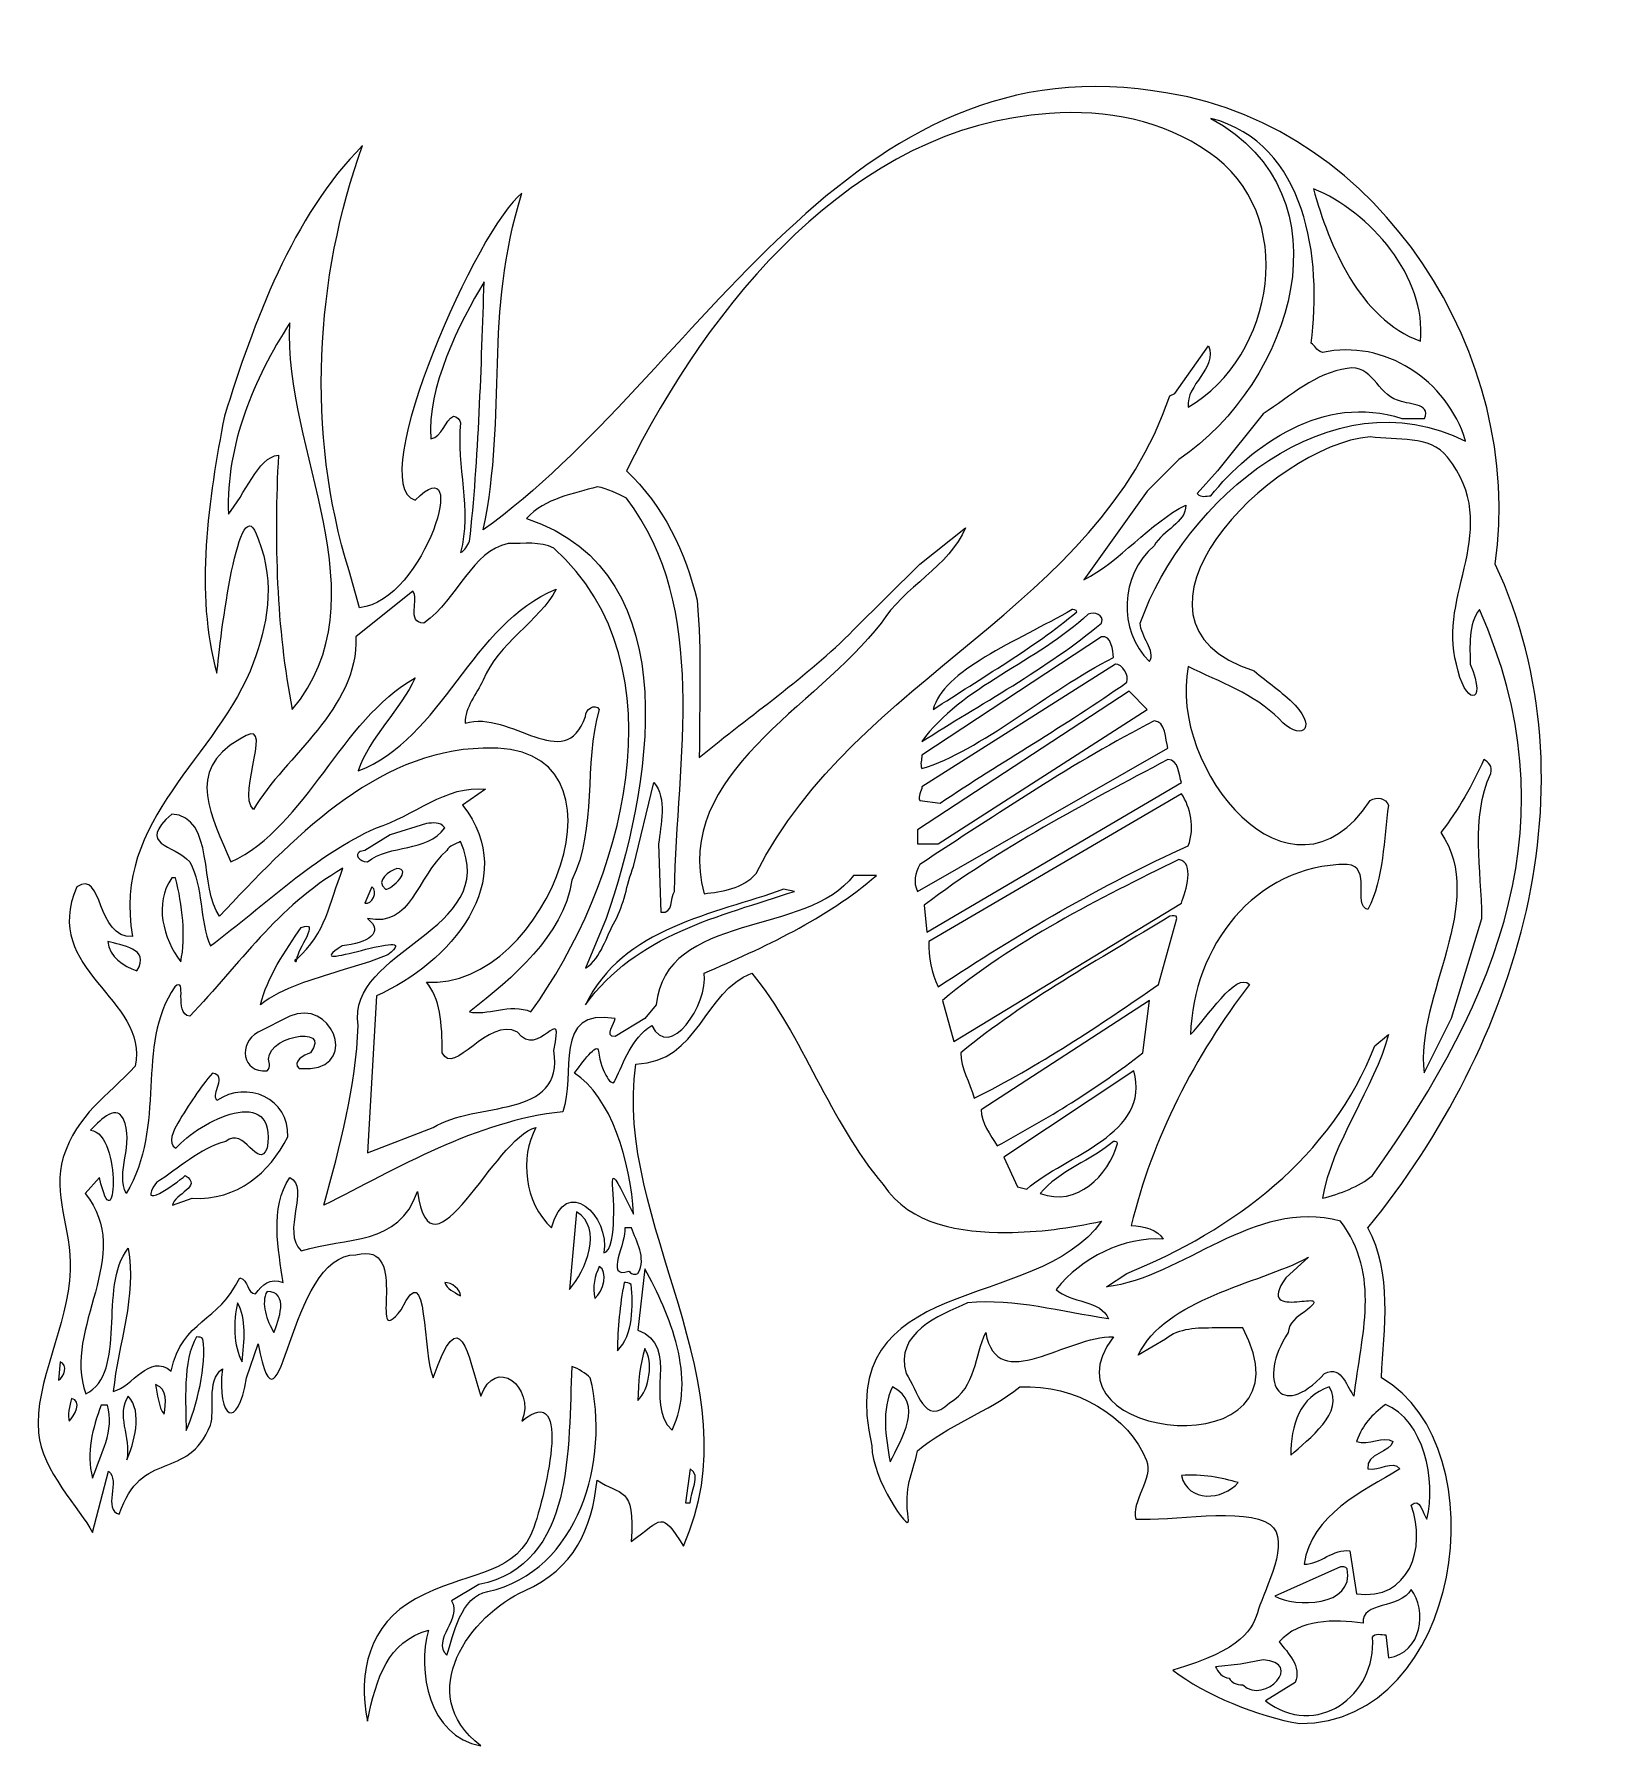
# Model space of a CAD drawing. Header units: centimetres. Extents: x -6.4 to 6.9, y -7 to 7.5.
import ezdxf

# ---------------------------------------------------------------- set-up
doc = ezdxf.new("R2010")
doc.units = ezdxf.units.CM
doc.header["$MEASUREMENT"] = 0
doc.layers.add('Ebene 1', color=7, linetype='Continuous')

msp = doc.modelspace()

# ---------------------------------------------------------------- linework, layer by layer
at = {"layer": 'Ebene 1'}
for points, knots in [([(3.20816, 6.97681), (5.01918, 6.68725), (6.23584, 4.73907), (5.98438, 2.98393), (5.98438, 2.98393), (6.85306, 1.09417), (6.17742, -1.0826), (4.90488, -2.64724), (4.90488, -2.64724), (5.1157, -3.03332), (5.0395, -3.4956), (5.01918, -3.91724), (5.01918, -3.91724), (6.0428, -4.51668), (5.69482, -6.85094), (4.32576, -6.85094), (4.32576, -6.85094), (3.97778, -6.79252), (3.52058, -6.60964), (3.25134, -6.39628), (3.25134, -6.39628), (3.8457, -6.22356), (3.92952, -6.0483), (3.97778, -5.88066), (3.97778, -5.88066), (4.02858, -5.70794), (4.25972, -5.299), (4.0743, -5.16184), (4.0743, -5.16184), (3.86602, -5.00944), (3.21832, -5.13644), (2.93638, -5.11612), (2.93638, -5.11612), (2.8932, -4.97896), (3.08624, -4.7656), (3.02782, -4.62082), (3.02782, -4.62082), (2.88304, -4.24744), (2.4233, -3.96804), (1.9534, -3.99598), (1.9534, -3.99598), (1.68416, -4.20934), (1.33618, -4.32364), (1.08472, -4.537), (1.08472, -4.537), (1.04154, -4.75798), (0.97042, -4.8164), (1.00852, -5.12882), (1.00852, -5.12882), (1.02122, -5.23804), (0.69864, -4.7783), (0.69864, -4.49636), (0.69864, -4.49636), (0.35066, -3.013), (2.08802, -3.37876), (2.64682, -2.58882), (2.64682, -2.58882), (2.37758, -2.64724), (2.10834, -2.68534), (1.8391, -2.68534), (1.8391, -2.68534), (1.45302, -2.68534), (1.0263, -2.62692), (0.79516, -2.27894), (0.79516, -2.27894), (0.33288, -1.73792), (0.12206, -1.02418), (-0.31989, -0.4857), (-0.31989, -0.4857), (-0.72375, -0.6381), (-0.76439, -1.23754), (-1.30287, -1.25786), (-1.30287, -1.25786), (-1.49591, -2.6066), (-0.28179, -3.97566), (-0.89901, -5.34472), (-0.89901, -5.34472), (-1.09205, -5.03738), (-1.07173, -5.11612), (-1.34351, -5.30662), (-1.34351, -5.30662), (-1.30287, -4.82402), (-1.43749, -4.92308), (-1.63053, -4.78592), (-1.63053, -4.78592), (-1.67625, -5.20502), (-1.82357, -5.53522), (-2.24775, -5.72572), (-2.24775, -5.72572), (-2.69733, -5.92384), (-3.20025, -6.59694), (-2.61605, -7.0389), (-2.61605, -7.0389), (-3.06055, -6.95762), (-3.15707, -6.40644), (-3.06055, -6.05846), (-3.06055, -6.05846), (-3.40853, -6.15752), (-3.49997, -6.45724), (-3.57871, -6.83062), (-3.57871, -6.83062), (-3.66253, -6.4166), (-3.56093, -6.00512), (-3.16977, -5.79176), (-3.16977, -5.79176), (-2.75829, -5.56824), (-2.36967, -5.6038), (-2.19187, -5.25074), (-2.19187, -5.25074), (-2.07503, -4.95864), (-1.82357, -3.91724), (-2.26807, -4.28554), (-2.26807, -4.28554), (-2.15123, -3.99598), (-2.49921, -3.72674), (-2.61605, -4.07472), (-2.61605, -4.07472), (-2.73035, -3.72674), (-2.78877, -3.24414), (-3.01991, -3.91724), (-3.01991, -3.91724), (-3.11643, -3.74452), (-3.05801, -2.84028), (-3.29169, -3.34066), (-3.29169, -3.34066), (-3.59903, -3.72674), (-3.19263, -2.74122), (-3.67523, -2.87584), (-3.67523, -2.87584), (-4.25435, -2.85806), (-4.31277, -4.6132), (-4.50581, -3.63022), (-4.50581, -3.63022), (-4.50581, -3.63022), (-4.60233, -3.91724), (-4.60233, -3.91724), (-4.60233, -3.91724), (-4.67853, -4.38206), (-4.85379, -4.26522), (-4.80807, -3.84104), (-4.80807, -3.84104), (-4.94777, -3.94264), (-4.86649, -4.2068), (-4.90967, -4.31856), (-4.90967, -4.31856), (-5.10017, -4.80116), (-5.49641, -4.5116), (-5.68183, -5.07548), (-5.68183, -5.07548), (-5.82661, -5.03738), (-5.66913, -4.78592), (-5.77327, -4.70972), (-5.77327, -4.70972), (-5.77327, -4.70972), (-5.90789, -5.23042), (-5.90789, -5.23042), (-5.90789, -5.23042), (-6.01711, -5.02722), (-6.33969, -4.70464), (-6.36763, -4.3846), (-6.36763, -4.3846), (-6.40319, -3.94772), (-6.11363, -3.48036), (-6.09839, -3.00538), (-6.09839, -3.00538), (-6.08823, -2.64724), (-6.25333, -2.35768), (-6.15681, -2.0478), (-6.15681, -2.0478), (-6.03997, -1.6795), (-5.78597, -1.53218), (-5.54721, -1.27564), (-5.54721, -1.27564), (-5.43037, -0.69652), (-6.35239, -0.46538), (-6.04251, 0.24581), (-6.04251, 0.24581), (-5.81645, 0.40075), (-5.87995, -0.19614), (-5.57007, -0.17582), (-5.57007, -0.17582), (-5.74787, 0.82747), (-4.84109, 1.34309), (-4.54391, 2.15081), (-4.54391, 2.15081), (-4.43723, 2.44291), (-4.34833, 2.80613), (-4.50581, 3.19729), (-4.50581, 3.19729), (-4.66075, 3.69767), (-4.83093, 2.34639), (-4.85379, 2.05683), (-4.85379, 2.05683), (-5.04683, 2.73247), (-4.92491, 3.54273), (-4.79029, 4.23869), (-4.79029, 4.23869), (-4.54391, 5.02863), (-4.21625, 5.93541), (-3.61935, 6.53231), (-3.61935, 6.53231), (-4.02321, 5.41471), (-4.09941, 4.10153), (-3.73365, 2.92551), (-3.73365, 2.92551), (-3.73365, 2.92551), (-3.64475, 2.61309), (-3.64475, 2.61309), (-3.64475, 2.61309), (-3.08595, 2.67151), (-2.69225, 4.00755), (-3.17485, 3.52495), (-3.17485, 3.52495), (-3.61427, 3.66465), (-2.62875, 5.86175), (-2.26807, 6.12845), (-2.26807, 6.12845), (-2.59573, 5.08705), (-2.38745, 4.27425), (-2.59573, 3.27349), (-2.59573, 3.27349), (-0.76439, 4.58667), (0.48782, 7.47719), (3.20816, 6.97681)], [0, 0, 0, 0, 0.01785714, 0.01785714, 0.01785714, 0.01785714, 0.03571429, 0.03571429, 0.03571429, 0.03571429, 0.05357143, 0.05357143, 0.05357143, 0.05357143, 0.07142857, 0.07142857, 0.07142857, 0.07142857, 0.08928571, 0.08928571, 0.08928571, 0.08928571, 0.10714286, 0.10714286, 0.10714286, 0.10714286, 0.125, 0.125, 0.125, 0.125, 0.14285714, 0.14285714, 0.14285714, 0.14285714, 0.16071429, 0.16071429, 0.16071429, 0.16071429, 0.17857143, 0.17857143, 0.17857143, 0.17857143, 0.19642857, 0.19642857, 0.19642857, 0.19642857, 0.21428571, 0.21428571, 0.21428571, 0.21428571, 0.23214286, 0.23214286, 0.23214286, 0.23214286, 0.25, 0.25, 0.25, 0.25, 0.26785714, 0.26785714, 0.26785714, 0.26785714, 0.28571429, 0.28571429, 0.28571429, 0.28571429, 0.30357143, 0.30357143, 0.30357143, 0.30357143, 0.32142857, 0.32142857, 0.32142857, 0.32142857, 0.33928571, 0.33928571, 0.33928571, 0.33928571, 0.35714286, 0.35714286, 0.35714286, 0.35714286, 0.375, 0.375, 0.375, 0.375, 0.39285714, 0.39285714, 0.39285714, 0.39285714, 0.41071429, 0.41071429, 0.41071429, 0.41071429, 0.42857143, 0.42857143, 0.42857143, 0.42857143, 0.44642857, 0.44642857, 0.44642857, 0.44642857, 0.46428571, 0.46428571, 0.46428571, 0.46428571, 0.48214286, 0.48214286, 0.48214286, 0.48214286, 0.5, 0.5, 0.5, 0.5, 0.51785714, 0.51785714, 0.51785714, 0.51785714, 0.53571429, 0.53571429, 0.53571429, 0.53571429, 0.55357143, 0.55357143, 0.55357143, 0.55357143, 0.57142857, 0.57142857, 0.57142857, 0.57142857, 0.58928571, 0.58928571, 0.58928571, 0.58928571, 0.60714286, 0.60714286, 0.60714286, 0.60714286, 0.625, 0.625, 0.625, 0.625, 0.64285714, 0.64285714, 0.64285714, 0.64285714, 0.66071429, 0.66071429, 0.66071429, 0.66071429, 0.67857143, 0.67857143, 0.67857143, 0.67857143, 0.69642857, 0.69642857, 0.69642857, 0.69642857, 0.71428571, 0.71428571, 0.71428571, 0.71428571, 0.73214286, 0.73214286, 0.73214286, 0.73214286, 0.75, 0.75, 0.75, 0.75, 0.76785714, 0.76785714, 0.76785714, 0.76785714, 0.78571429, 0.78571429, 0.78571429, 0.78571429, 0.80357143, 0.80357143, 0.80357143, 0.80357143, 0.82142857, 0.82142857, 0.82142857, 0.82142857, 0.83928571, 0.83928571, 0.83928571, 0.83928571, 0.85714286, 0.85714286, 0.85714286, 0.85714286, 0.875, 0.875, 0.875, 0.875, 0.89285714, 0.89285714, 0.89285714, 0.89285714, 0.91071429, 0.91071429, 0.91071429, 0.91071429, 0.92857143, 0.92857143, 0.92857143, 0.92857143, 0.94642857, 0.94642857, 0.94642857, 0.94642857, 0.96428571, 0.96428571, 0.96428571, 0.96428571, 0.98214286, 0.98214286, 0.98214286, 0.98214286, 1, 1, 1, 1]), ([(4.72962, 4.64255), (4.94298, 4.68065), (4.98108, 4.42919), (5.15634, 4.37331), (5.15634, 4.37331), (5.23254, 4.33521), (5.44336, 4.35299), (5.38494, 4.21837), (5.38494, 4.21837), (5.38494, 4.21837), (5.1919, 4.21837), (5.1919, 4.21837), (5.1919, 4.21837), (4.52642, 4.43681), (3.91682, 3.98723), (3.57138, 3.56305), (3.57138, 3.56305), (3.53328, 3.56305), (3.49518, 3.54273), (3.45708, 3.58083), (3.45708, 3.58083), (3.45708, 3.58083), (3.6298, 3.77387), (3.6298, 3.77387), (3.6298, 3.77387), (3.6298, 3.77387), (4.01588, 4.25647), (4.01588, 4.25647), (4.01588, 4.25647), (4.24956, 4.41141), (4.46038, 4.60445), (4.72962, 4.64255)], [0, 0, 0, 0, 0.125, 0.125, 0.125, 0.125, 0.25, 0.25, 0.25, 0.25, 0.375, 0.375, 0.375, 0.375, 0.5, 0.5, 0.5, 0.5, 0.625, 0.625, 0.625, 0.625, 0.75, 0.75, 0.75, 0.75, 0.875, 0.875, 0.875, 0.875, 1, 1, 1, 1]), ([(5.88786, 1.32531), (5.92596, 1.30499), (5.96406, 1.26689), (5.94628, 1.20847), (5.94628, 1.20847), (5.77102, 0.82239), (5.87008, 0.40075), (5.87008, -0.02342), (5.87008, -0.02342), (5.87008, -0.02342), (5.61354, -0.8667), (5.61354, -0.8667), (5.61354, -0.8667), (5.61354, -0.8667), (5.37986, -1.33152), (5.37986, -1.33152), (5.37986, -1.33152), (5.30366, -0.6762), (5.92596, 0.10865), (5.5221, 0.70809), (5.5221, 0.70809), (5.67704, 0.90113), (5.79134, 1.11449), (5.88786, 1.32531)], [0, 0, 0, 0, 0.16666667, 0.16666667, 0.16666667, 0.16666667, 0.33333333, 0.33333333, 0.33333333, 0.33333333, 0.5, 0.5, 0.5, 0.5, 0.66666667, 0.66666667, 0.66666667, 0.66666667, 0.83333333, 0.83333333, 0.83333333, 0.83333333, 1, 1, 1, 1]), ([(-4.23657, -0.85146), (-3.88859, -0.69652), (-3.65745, -1.25786), (-4.06131, -1.29596), (-4.06131, -1.29596), (-4.06131, -1.29596), (-4.15783, -1.29596), (-4.15783, -1.29596), (-4.15783, -1.29596), (-4.21625, -1.23754), (-4.11973, -1.17912), (-4.06131, -1.16134), (-4.06131, -1.16134), (-3.86827, -0.90988), (-4.48549, -1.02418), (-4.40929, -1.25786), (-4.40929, -1.25786), (-4.40929, -1.27564), (-4.40929, -1.29596), (-4.42961, -1.31374), (-4.42961, -1.31374), (-4.64043, -1.33406), (-4.67853, -1.0826), (-4.50581, -0.98608), (-4.50581, -0.98608), (-4.50581, -0.98608), (-4.23657, -0.85146), (-4.23657, -0.85146)], [0, 0, 0, 0, 0.14285714, 0.14285714, 0.14285714, 0.14285714, 0.28571429, 0.28571429, 0.28571429, 0.28571429, 0.42857143, 0.42857143, 0.42857143, 0.42857143, 0.57142857, 0.57142857, 0.57142857, 0.57142857, 0.71428571, 0.71428571, 0.71428571, 0.71428571, 0.85714286, 0.85714286, 0.85714286, 0.85714286, 1, 1, 1, 1]), ([(-4.89189, -1.33406), (-4.75727, -1.35438), (-4.90967, -1.50678), (-4.85379, -1.5652), (-4.85379, -1.5652), (-4.60233, -1.39248), (-4.23657, -1.54742), (-4.25435, -1.87508), (-4.25435, -1.87508), (-4.40929, -2.18242), (-4.67853, -2.41356), (-5.06461, -2.39578), (-5.06461, -2.39578), (-5.06461, -2.39578), (-5.23225, -2.4542), (-5.23225, -2.4542), (-5.23225, -2.4542), (-5.21193, -2.35514), (-4.97317, -2.29926), (-5.12303, -2.20274), (-5.12303, -2.20274), (-5.20939, -2.27894), (-5.53959, -2.51008), (-5.36687, -2.26116), (-5.36687, -2.26116), (-5.17891, -2.14432), (-5.00111, -1.9716), (-4.78013, -1.91318), (-4.78013, -1.91318), (-4.62265, -1.77856), (-4.50581, -2.16464), (-4.42961, -1.9716), (-4.42961, -1.9716), (-4.33309, -1.41026), (-5.00873, -1.73792), (-5.20177, -1.9716), (-5.20177, -1.9716), (-5.28305, -1.93096), (-5.21701, -1.81666), (-5.18653, -1.75824), (-5.18653, -1.75824), (-5.09255, -1.6033), (-4.99603, -1.4509), (-4.89189, -1.33406)], [0, 0, 0, 0, 0.09090909, 0.09090909, 0.09090909, 0.09090909, 0.18181818, 0.18181818, 0.18181818, 0.18181818, 0.27272727, 0.27272727, 0.27272727, 0.27272727, 0.36363636, 0.36363636, 0.36363636, 0.36363636, 0.45454545, 0.45454545, 0.45454545, 0.45454545, 0.54545455, 0.54545455, 0.54545455, 0.54545455, 0.63636364, 0.63636364, 0.63636364, 0.63636364, 0.72727273, 0.72727273, 0.72727273, 0.72727273, 0.81818182, 0.81818182, 0.81818182, 0.81818182, 0.90909091, 0.90909091, 0.90909091, 0.90909091, 1, 1, 1, 1])]:
    msp.add_open_spline(points, degree=3, knots=knots, dxfattribs=at)
at = {"layer": 'Ebene 1', "color": 7}
for points, knots in [([(2.20486, 6.80409), (2.68746, 6.84219), (3.16752, 6.74567), (3.5536, 6.47643), (3.5536, 6.47643), (4.32576, 5.95573), (4.11494, 4.73907), (3.38088, 4.31489), (3.38088, 4.31489), (3.36056, 4.50793), (3.6298, 4.64255), (3.5536, 4.83559), (3.5536, 4.83559), (3.5536, 4.83559), (3.26658, 4.42919), (3.26658, 4.42919), (3.26658, 4.42919), (3.26658, 4.42919), (3.22594, 4.41141), (3.22594, 4.41141), (3.22594, 4.41141), (2.60872, 2.59785), (0.56402, 2.03905), (-0.28179, 0.36011), (-0.28179, 0.36011), (-0.39609, 0.22549), (-0.57135, 0.20771), (-0.72375, 0.18739), (-0.72375, 0.18739), (-0.99553, 1.20847), (0.23636, 1.76981), (0.77738, 2.48355), (0.77738, 2.48355), (0.97042, 2.79089), (1.3565, 2.96361), (1.49112, 3.29127), (1.49112, 3.29127), (1.49112, 3.29127), (1.10504, 2.98393), (1.10504, 2.98393), (1.10504, 2.98393), (1.10504, 2.98393), (0.5437, 2.42513), (0.5437, 2.42513), (0.5437, 2.42513), (0.13984, 2.01873), (-0.31989, 1.71139), (-0.76439, 1.34309), (-0.76439, 1.34309), (-0.76439, 1.80791), (-0.74407, 2.23209), (-0.78217, 2.67659), (-0.78217, 2.67659), (-0.88123, 3.08045), (-1.07173, 3.48431), (-1.38161, 3.77387), (-1.38161, 3.77387), (-0.68819, 5.18357), (0.5437, 6.70503), (2.20486, 6.80409)], [0, 0, 0, 0, 0.06666667, 0.06666667, 0.06666667, 0.06666667, 0.13333333, 0.13333333, 0.13333333, 0.13333333, 0.2, 0.2, 0.2, 0.2, 0.26666667, 0.26666667, 0.26666667, 0.26666667, 0.33333333, 0.33333333, 0.33333333, 0.33333333, 0.4, 0.4, 0.4, 0.4, 0.46666667, 0.46666667, 0.46666667, 0.46666667, 0.53333333, 0.53333333, 0.53333333, 0.53333333, 0.6, 0.6, 0.6, 0.6, 0.66666667, 0.66666667, 0.66666667, 0.66666667, 0.73333333, 0.73333333, 0.73333333, 0.73333333, 0.8, 0.8, 0.8, 0.8, 0.86666667, 0.86666667, 0.86666667, 0.86666667, 0.93333333, 0.93333333, 0.93333333, 0.93333333, 1, 1, 1, 1]), ([(2.49442, 2.84931), (2.49442, 2.84931), (3.0329, 3.60115), (3.0329, 3.60115), (3.0329, 3.60115), (3.0329, 3.60115), (3.30214, 3.87039), (3.30214, 3.87039), (3.30214, 3.87039), (4.26734, 4.52825), (4.77026, 6.10813), (3.57392, 6.76345), (3.57392, 6.76345), (4.38418, 6.55263), (4.5188, 5.56965), (4.42228, 4.85591), (4.42228, 4.85591), (4.46038, 4.83559), (4.46038, 4.79749), (4.5188, 4.77717), (4.5188, 4.77717), (5.0395, 4.89401), (5.57798, 4.54603), (5.73292, 4.02533), (5.73292, 4.02533), (4.595, 4.60445), (3.34278, 3.52495), (2.97448, 2.48355), (2.97448, 2.48355), (2.97448, 2.36671), (3.1091, 2.24987), (3.05322, 2.15589), (3.05322, 2.15589), (2.78144, 2.42513), (2.80176, 2.88741), (3.09132, 3.13887), (3.09132, 3.13887), (3.16752, 3.27349), (3.36056, 3.33191), (3.36056, 3.48431), (3.36056, 3.48431), (3.05322, 3.33191), (2.80176, 3.00425), (2.49442, 2.84931)], [0, 0, 0, 0, 0.09090909, 0.09090909, 0.09090909, 0.09090909, 0.18181818, 0.18181818, 0.18181818, 0.18181818, 0.27272727, 0.27272727, 0.27272727, 0.27272727, 0.36363636, 0.36363636, 0.36363636, 0.36363636, 0.45454545, 0.45454545, 0.45454545, 0.45454545, 0.54545455, 0.54545455, 0.54545455, 0.54545455, 0.63636364, 0.63636364, 0.63636364, 0.63636364, 0.72727273, 0.72727273, 0.72727273, 0.72727273, 0.81818182, 0.81818182, 0.81818182, 0.81818182, 0.90909091, 0.90909091, 0.90909091, 0.90909091, 1, 1, 1, 1]), ([(4.4426, 6.16655), (4.92266, 5.97351), (5.40526, 5.41471), (5.34938, 4.87369), (5.34938, 4.87369), (4.82868, 5.06673), (4.57722, 5.68395), (4.4426, 6.16655)], [0, 0, 0, 0, 0.5, 0.5, 0.5, 0.5, 1, 1, 1, 1]), ([(-2.58811, 5.37661), (-2.61351, 4.68065), (-2.63383, 3.85261), (-2.71257, 3.17697), (-2.71257, 3.17697), (-2.73035, 3.13887), (-2.75067, 3.09823), (-2.78877, 3.08045), (-2.78877, 3.08045), (-2.69225, 3.44621), (-2.82687, 3.81451), (-2.78877, 4.18027), (-2.78877, 4.18027), (-2.78877, 4.20059), (-2.82687, 4.23869), (-2.84719, 4.23869), (-2.84719, 4.23869), (-2.92339, 4.20059), (-2.94371, 4.06343), (-3.04023, 4.04565), (-3.04023, 4.04565), (-3.07833, 4.46983), (-2.79893, 5.03117), (-2.58811, 5.37661)], [0, 0, 0, 0, 0.16666667, 0.16666667, 0.16666667, 0.16666667, 0.33333333, 0.33333333, 0.33333333, 0.33333333, 0.5, 0.5, 0.5, 0.5, 0.66666667, 0.66666667, 0.66666667, 0.66666667, 0.83333333, 0.83333333, 0.83333333, 0.83333333, 1, 1, 1, 1]), ([(-4.23657, 5.02863), (-4.29245, 3.94913), (-3.42631, 2.69437), (-4.21625, 1.74949), (-4.21625, 1.74949), (-4.35087, 2.44291), (-4.37119, 3.17697), (-4.33309, 3.90849), (-4.33309, 3.90849), (-4.50581, 3.89071), (-4.62265, 3.56305), (-4.75727, 3.40811), (-4.75727, 3.40811), (-4.77505, 4.00755), (-4.54391, 4.54603), (-4.23657, 5.02863)], [0, 0, 0, 0, 0.25, 0.25, 0.25, 0.25, 0.5, 0.5, 0.5, 0.5, 0.75, 0.75, 0.75, 0.75, 1, 1, 1, 1]), ([(4.92266, 4.06343), (5.15634, 4.02533), (5.42558, 4.08375), (5.57798, 3.89071), (5.57798, 3.89071), (6.06058, 3.29127), (5.484, 2.71215), (5.65672, 2.13557), (5.65672, 2.13557), (5.71514, 1.78759), (5.92596, 1.76981), (5.77102, 2.13557), (5.77102, 2.13557), (5.77102, 2.27019), (5.75324, 2.48355), (5.84976, 2.59785), (5.84976, 2.59785), (6.6397, 0.82239), (6.02248, -0.67874), (4.94298, -2.20274), (4.94298, -2.20274), (4.82868, -2.29926), (4.6712, -2.35514), (4.5188, -2.39578), (4.5188, -2.39578), (4.595, -1.93096), (4.9633, -1.4509), (5.0776, -1.0064), (5.0776, -1.0064), (5.0776, -1.0064), (4.9633, -1.10292), (4.9633, -1.10292), (4.9633, -1.10292), (4.595, -2.0478), (3.76696, -2.66502), (2.86018, -3.03332), (2.86018, -3.03332), (2.86018, -3.03332), (2.68746, -3.14762), (2.68746, -3.14762), (2.68746, -3.14762), (3.34278, -3.06888), (3.9219, -2.39578), (4.6712, -2.58882), (4.6712, -2.58882), (5.01918, -3.0511), (4.84646, -3.55402), (4.78804, -4.07472), (4.78804, -4.07472), (4.72962, -4.0163), (4.69152, -3.80294), (4.53658, -3.88168), (4.53658, -3.88168), (4.1505, -4.30332), (3.96, -3.93756), (4.22924, -3.5337), (4.22924, -3.5337), (4.22924, -3.45496), (4.30798, -3.39654), (4.36386, -3.36098), (4.36386, -3.36098), (4.69152, -3.10952), (3.9219, -3.47528), (4.20892, -3.06888), (4.20892, -3.06888), (4.20892, -3.06888), (4.40196, -2.89616), (4.40196, -2.89616), (4.40196, -2.89616), (3.96, -3.1273), (3.18784, -3.24414), (2.9567, -3.72674), (2.9567, -3.72674), (2.9567, -3.72674), (3.18784, -3.58958), (3.18784, -3.58958), (3.18784, -3.58958), (3.30214, -3.4956), (3.45708, -3.4956), (3.61202, -3.4956), (3.61202, -3.4956), (3.61202, -3.4956), (3.84316, -3.4956), (3.84316, -3.4956), (3.84316, -3.4956), (4.49848, -4.70972), (2.0677, -4.45826), (2.74588, -3.5718), (2.74588, -3.5718), (2.3598, -3.55402), (1.76036, -4.07472), (1.66384, -3.5337), (1.66384, -3.5337), (1.56732, -3.72674), (1.58764, -3.99598), (1.3565, -4.1306), (1.3565, -4.1306), (1.14314, -4.34396), (1.08472, -4.0163), (0.9882, -3.88168), (0.9882, -3.88168), (0.89168, -3.5337), (1.25998, -3.39654), (1.5089, -3.28224), (1.5089, -3.28224), (1.9153, -3.24414), (2.30138, -3.36098), (2.70524, -3.41686), (2.70524, -3.41686), (2.64682, -3.26192), (2.37758, -3.28224), (2.26074, -3.16794), (2.26074, -3.16794), (2.4741, -2.89616), (2.83986, -2.72344), (3.16752, -2.74122), (3.16752, -2.74122), (3.12942, -2.66502), (2.9948, -2.62692), (2.89828, -2.62692), (2.89828, -2.62692), (3.07354, -1.89286), (3.4393, -1.17912), (3.90158, -0.58222), (3.90158, -0.58222), (3.78728, -0.46538), (3.53582, -0.87178), (3.4012, -1.0064), (3.4012, -1.0064), (3.41898, -0.27234), (3.93968, 0.43631), (4.72962, 0.43631), (4.72962, 0.43631), (4.94298, 0.41853), (4.77026, 0.09087), (4.90488, 0.05277), (4.90488, 0.05277), (5.0395, 0.32201), (5.0395, 0.64967), (5.0776, 0.93923), (5.0776, 0.93923), (5.05728, 0.99765), (4.98108, 1.01543), (4.92266, 0.97733), (4.92266, 0.97733), (4.24956, -0.0412), (3.20816, 1.24911), (3.38088, 2.11525), (3.38088, 2.11525), (3.65012, 1.98063), (3.93968, 1.88411), (4.1505, 1.67075), (4.1505, 1.67075), (4.32576, 1.47771), (4.4807, 1.57677), (4.28766, 1.78759), (4.28766, 1.78759), (4.17082, 1.90443), (4.05652, 1.98063), (3.93968, 2.07715), (3.93968, 2.07715), (2.62904, 2.50133), (4.0743, 3.98723), (4.92266, 4.06343)], [0, 0, 0, 0, 0.02439024, 0.02439024, 0.02439024, 0.02439024, 0.04878049, 0.04878049, 0.04878049, 0.04878049, 0.07317073, 0.07317073, 0.07317073, 0.07317073, 0.09756098, 0.09756098, 0.09756098, 0.09756098, 0.12195122, 0.12195122, 0.12195122, 0.12195122, 0.14634146, 0.14634146, 0.14634146, 0.14634146, 0.17073171, 0.17073171, 0.17073171, 0.17073171, 0.19512195, 0.19512195, 0.19512195, 0.19512195, 0.2195122, 0.2195122, 0.2195122, 0.2195122, 0.24390244, 0.24390244, 0.24390244, 0.24390244, 0.26829268, 0.26829268, 0.26829268, 0.26829268, 0.29268293, 0.29268293, 0.29268293, 0.29268293, 0.31707317, 0.31707317, 0.31707317, 0.31707317, 0.34146341, 0.34146341, 0.34146341, 0.34146341, 0.36585366, 0.36585366, 0.36585366, 0.36585366, 0.3902439, 0.3902439, 0.3902439, 0.3902439, 0.41463415, 0.41463415, 0.41463415, 0.41463415, 0.43902439, 0.43902439, 0.43902439, 0.43902439, 0.46341463, 0.46341463, 0.46341463, 0.46341463, 0.48780488, 0.48780488, 0.48780488, 0.48780488, 0.51219512, 0.51219512, 0.51219512, 0.51219512, 0.53658537, 0.53658537, 0.53658537, 0.53658537, 0.56097561, 0.56097561, 0.56097561, 0.56097561, 0.58536585, 0.58536585, 0.58536585, 0.58536585, 0.6097561, 0.6097561, 0.6097561, 0.6097561, 0.63414634, 0.63414634, 0.63414634, 0.63414634, 0.65853659, 0.65853659, 0.65853659, 0.65853659, 0.68292683, 0.68292683, 0.68292683, 0.68292683, 0.70731707, 0.70731707, 0.70731707, 0.70731707, 0.73170732, 0.73170732, 0.73170732, 0.73170732, 0.75609756, 0.75609756, 0.75609756, 0.75609756, 0.7804878, 0.7804878, 0.7804878, 0.7804878, 0.80487805, 0.80487805, 0.80487805, 0.80487805, 0.82926829, 0.82926829, 0.82926829, 0.82926829, 0.85365854, 0.85365854, 0.85365854, 0.85365854, 0.87804878, 0.87804878, 0.87804878, 0.87804878, 0.90243902, 0.90243902, 0.90243902, 0.90243902, 0.92682927, 0.92682927, 0.92682927, 0.92682927, 0.95121951, 0.95121951, 0.95121951, 0.95121951, 0.97560976, 0.97560976, 0.97560976, 0.97560976, 1, 1, 1, 1]), ([(-1.63053, 3.63925), (-1.53655, 3.62147), (-1.45781, 3.58083), (-1.38161, 3.54273), (-1.38161, 3.54273), (-0.66787, 2.59785), (-0.95743, 1.32531), (-0.97521, 0.20771), (-0.97521, 0.20771), (-1.01585, 0.14929), (-0.97521, 0.01467), (-1.09205, 0.03245), (-1.09205, 0.03245), (-1.09205, 0.03245), (-1.10983, 0.61157), (-1.10983, 0.61157), (-1.10983, 0.61157), (-1.09205, 0.76651), (-1.03363, 0.99765), (-1.15047, 1.13227), (-1.15047, 1.13227), (-1.15047, 1.13227), (-1.32319, 0.41853), (-1.32319, 0.41853), (-1.32319, 0.41853), (-1.38161, 0.26359), (-1.40193, 0.09087), (-1.47813, -0.0412), (-1.47813, -0.0412), (-1.55433, -0.17582), (-1.59243, -0.35108), (-1.72959, -0.44506), (-1.72959, -0.44506), (-1.72959, -0.44506), (-1.55433, -0.02342), (-1.55433, -0.02342), (-1.55433, -0.02342), (-1.18857, 1.03575), (-0.82281, 2.90519), (-2.22997, 3.37001), (-2.22997, 3.37001), (-2.07503, 3.54273), (-1.82357, 3.58083), (-1.63053, 3.63925)], [0, 0, 0, 0, 0.09090909, 0.09090909, 0.09090909, 0.09090909, 0.18181818, 0.18181818, 0.18181818, 0.18181818, 0.27272727, 0.27272727, 0.27272727, 0.27272727, 0.36363636, 0.36363636, 0.36363636, 0.36363636, 0.45454545, 0.45454545, 0.45454545, 0.45454545, 0.54545455, 0.54545455, 0.54545455, 0.54545455, 0.63636364, 0.63636364, 0.63636364, 0.63636364, 0.72727273, 0.72727273, 0.72727273, 0.72727273, 0.81818182, 0.81818182, 0.81818182, 0.81818182, 0.90909091, 0.90909091, 0.90909091, 0.90909091, 1, 1, 1, 1]), ([(-2.38491, 3.15665), (-2.25029, 3.15665), (-2.11313, 3.17697), (-1.99883, 3.11855), (-1.99883, 3.11855), (-0.88123, 2.11525), (-1.41971, 0.24581), (-2.19187, -0.81336), (-2.19187, -0.81336), (-2.36459, -0.73716), (-2.57795, -0.85146), (-2.71257, -0.81336), (-2.71257, -0.81336), (-2.34427, -0.5238), (-1.92263, -0.17582), (-1.84389, 0.30169), (-1.84389, 0.30169), (-1.63053, 0.74619), (-1.74737, 1.28721), (-1.61275, 1.74949), (-1.61275, 1.74949), (-1.65085, 1.80791), (-1.72959, 1.74949), (-1.72959, 1.69107), (-1.72959, 1.69107), (-1.90231, 1.19069), (-2.36459, 1.74949), (-2.75067, 1.63519), (-2.75067, 1.63519), (-2.75067, 1.76981), (-2.65415, 1.88411), (-2.59573, 1.99841), (-2.59573, 1.99841), (-2.47889, 2.30829), (-2.11313, 2.50133), (-1.97851, 2.77057), (-1.97851, 2.77057), (-2.69225, 2.48355), (-2.94371, 1.49803), (-3.65745, 1.22879), (-3.65745, 1.22879), (-3.56093, 1.51835), (-3.29169, 1.74949), (-3.17485, 2.01873), (-3.17485, 2.01873), (-3.81239, 1.65297), (-4.08163, 0.76651), (-4.73695, 0.45663), (-4.73695, 0.45663), (-4.89443, 0.84271), (-5.13319, 1.22879), (-4.66075, 1.49803), (-4.66075, 1.49803), (-4.33309, 1.72917), (-4.69885, 1.03575), (-4.54391, 0.90113), (-4.54391, 0.90113), (-4.27467, 1.36341), (-3.65745, 1.74949), (-3.67523, 2.36671), (-3.67523, 2.36671), (-3.67523, 2.36671), (-3.19263, 2.75279), (-3.19263, 2.75279), (-3.19263, 2.75279), (-3.13675, 2.69437), (-3.25105, 2.48355), (-3.09865, 2.48355), (-3.09865, 2.48355), (-2.80655, 2.69437), (-2.69225, 3.09823), (-2.38491, 3.15665)], [0, 0, 0, 0, 0.05555556, 0.05555556, 0.05555556, 0.05555556, 0.11111111, 0.11111111, 0.11111111, 0.11111111, 0.16666667, 0.16666667, 0.16666667, 0.16666667, 0.22222222, 0.22222222, 0.22222222, 0.22222222, 0.27777778, 0.27777778, 0.27777778, 0.27777778, 0.33333333, 0.33333333, 0.33333333, 0.33333333, 0.38888889, 0.38888889, 0.38888889, 0.38888889, 0.44444444, 0.44444444, 0.44444444, 0.44444444, 0.5, 0.5, 0.5, 0.5, 0.55555556, 0.55555556, 0.55555556, 0.55555556, 0.61111111, 0.61111111, 0.61111111, 0.61111111, 0.66666667, 0.66666667, 0.66666667, 0.66666667, 0.72222222, 0.72222222, 0.72222222, 0.72222222, 0.77777778, 0.77777778, 0.77777778, 0.77777778, 0.83333333, 0.83333333, 0.83333333, 0.83333333, 0.88888889, 0.88888889, 0.88888889, 0.88888889, 0.94444444, 0.94444444, 0.94444444, 0.94444444, 1, 1, 1, 1]), ([(2.53252, 2.55975), (2.5884, 2.57753), (2.66714, 2.55975), (2.64682, 2.48355), (2.64682, 2.48355), (2.18454, 2.09747), (1.60542, 1.78759), (1.12282, 1.47771), (1.12282, 1.47771), (1.45302, 1.94253), (2.10834, 2.15589), (2.53252, 2.55975)], [0, 0, 0, 0, 0.33333333, 0.33333333, 0.33333333, 0.33333333, 0.66666667, 0.66666667, 0.66666667, 0.66666667, 1, 1, 1, 1]), ([(2.3979, 2.59785), (2.3979, 2.59785), (2.436, 2.59785), (2.436, 2.57753), (2.436, 2.57753), (2.0677, 2.27019), (1.62574, 2.01873), (1.21934, 1.74949), (1.21934, 1.74949), (1.293, 2.07715), (1.928, 2.32861), (2.3979, 2.59785)], [0, 0, 0, 0, 0.33333333, 0.33333333, 0.33333333, 0.33333333, 0.66666667, 0.66666667, 0.66666667, 0.66666667, 1, 1, 1, 1]), ([(2.64682, 2.36671), (2.72556, 2.38449), (2.74588, 2.24987), (2.74588, 2.19145), (2.74588, 2.19145), (2.18454, 1.90443), (1.62574, 1.40151), (1.12282, 1.24911), (1.12282, 1.24911), (1.10504, 1.28721), (1.12282, 1.32531), (1.12282, 1.36341), (1.12282, 1.36341), (1.12282, 1.36341), (2.64682, 2.36671), (2.64682, 2.36671)], [0, 0, 0, 0, 0.25, 0.25, 0.25, 0.25, 0.5, 0.5, 0.5, 0.5, 0.75, 0.75, 0.75, 0.75, 1, 1, 1, 1]), ([(2.76366, 2.13557), (2.82208, 2.13557), (2.8805, 2.03905), (2.86018, 1.98063), (2.86018, 1.98063), (2.33948, 1.61487), (1.79846, 1.30499), (1.27776, 0.95701), (1.27776, 0.95701), (1.27776, 0.95701), (1.10504, 0.97733), (1.10504, 0.97733), (1.10504, 0.97733), (1.08472, 1.01543), (1.12282, 1.05607), (1.12282, 1.09417), (1.12282, 1.09417), (1.12282, 1.09417), (2.76366, 2.13557), (2.76366, 2.13557)], [0, 0, 0, 0, 0.2, 0.2, 0.2, 0.2, 0.4, 0.4, 0.4, 0.4, 0.6, 0.6, 0.6, 0.6, 0.8, 0.8, 0.8, 0.8, 1, 1, 1, 1]), ([(2.8805, 1.90443), (2.8805, 1.90443), (3.0329, 1.74949), (3.0329, 1.74949), (3.0329, 1.74949), (3.0329, 1.74949), (1.25998, 0.61157), (1.25998, 0.61157), (1.25998, 0.61157), (1.25998, 0.61157), (1.08472, 0.61157), (1.08472, 0.61157), (1.08472, 0.61157), (1.08472, 0.61157), (1.08472, 0.72841), (1.08472, 0.72841), (1.08472, 0.72841), (1.08472, 0.72841), (2.8805, 1.90443), (2.8805, 1.90443)], [0, 0, 0, 0, 0.2, 0.2, 0.2, 0.2, 0.4, 0.4, 0.4, 0.4, 0.6, 0.6, 0.6, 0.6, 0.8, 0.8, 0.8, 0.8, 1, 1, 1, 1]), ([(3.09132, 1.65297), (3.18784, 1.65297), (3.18784, 1.49803), (3.20816, 1.42183), (3.20816, 1.42183), (3.20816, 1.42183), (1.08472, 0.20771), (1.08472, 0.20771), (1.08472, 0.20771), (1.04662, 0.28391), (1.06694, 0.36011), (1.10504, 0.43631), (1.10504, 0.43631), (1.76036, 0.86303), (2.41568, 1.30499), (3.09132, 1.65297)], [0, 0, 0, 0, 0.25, 0.25, 0.25, 0.25, 0.5, 0.5, 0.5, 0.5, 0.75, 0.75, 0.75, 0.75, 1, 1, 1, 1]), ([(-2.59573, 1.42183), (-1.22667, 1.49803), (-2.05725, -0.6381), (-3.07833, -0.5619), (-3.07833, -0.5619), (-2.96403, -0.69652), (-2.94371, -0.90988), (-2.94371, -1.16134), (-2.94371, -1.16134), (-2.84719, -1.37216), (-2.55763, -0.85146), (-2.30617, -0.98608), (-2.30617, -0.98608), (-2.13345, -1.23754), (-1.90231, -0.69652), (-1.99883, -1.14102), (-1.99883, -1.14102), (-1.90231, -1.73792), (-2.67193, -1.5652), (-3.01991, -1.79634), (-3.01991, -1.79634), (-3.01991, -1.79634), (-3.57871, -2.0097), (-3.57871, -2.0097), (-3.57871, -2.0097), (-3.57871, -2.0097), (-3.50251, -0.67874), (-3.50251, -0.67874), (-3.50251, -0.67874), (-2.88529, -0.4095), (-2.26807, 0.30169), (-2.77099, 0.93923), (-2.77099, 0.93923), (-2.77099, 0.93923), (-2.57795, 1.07385), (-2.57795, 1.07385), (-2.57795, 1.07385), (-2.90561, 1.11449), (-3.19263, 0.84271), (-3.50251, 0.74619), (-3.50251, 0.74619), (-4.02321, 0.51505), (-4.44739, 0.09087), (-4.90967, -0.25456), (-4.90967, -0.25456), (-5.00365, -0.0412), (-4.96809, 0.24581), (-5.08493, 0.45663), (-5.08493, 0.45663), (-5.22209, 0.61157), (-5.53959, 0.59379), (-5.23733, 0.86303), (-5.23733, 0.86303), (-4.86903, 0.84271), (-5.00365, 0.22549), (-4.83347, -0.0031), (-4.83347, -0.0031), (-4.23657, 0.62935), (-3.52029, 1.40151), (-2.59573, 1.42183)], [0, 0, 0, 0, 0.06666667, 0.06666667, 0.06666667, 0.06666667, 0.13333333, 0.13333333, 0.13333333, 0.13333333, 0.2, 0.2, 0.2, 0.2, 0.26666667, 0.26666667, 0.26666667, 0.26666667, 0.33333333, 0.33333333, 0.33333333, 0.33333333, 0.4, 0.4, 0.4, 0.4, 0.46666667, 0.46666667, 0.46666667, 0.46666667, 0.53333333, 0.53333333, 0.53333333, 0.53333333, 0.6, 0.6, 0.6, 0.6, 0.66666667, 0.66666667, 0.66666667, 0.66666667, 0.73333333, 0.73333333, 0.73333333, 0.73333333, 0.8, 0.8, 0.8, 0.8, 0.86666667, 0.86666667, 0.86666667, 0.86666667, 0.93333333, 0.93333333, 0.93333333, 0.93333333, 1, 1, 1, 1]), ([(3.20816, 1.32531), (3.30214, 1.32531), (3.30214, 1.19069), (3.32246, 1.13227), (3.32246, 1.13227), (3.32246, 1.13227), (1.16346, -0.13772), (1.16346, -0.13772), (1.16346, -0.13772), (1.16346, -0.13772), (1.14314, 0.09087), (1.14314, 0.09087), (1.14314, 0.09087), (1.78068, 0.57347), (2.5122, 0.95701), (3.20816, 1.32531)], [0, 0, 0, 0, 0.25, 0.25, 0.25, 0.25, 0.5, 0.5, 0.5, 0.5, 0.75, 0.75, 0.75, 0.75, 1, 1, 1, 1]), ([(3.32246, 1.03575), (3.4012, 0.92145), (3.4393, 0.74619), (3.38088, 0.59379), (3.38088, 0.59379), (2.64682, 0.26359), (1.93308, -0.15804), (1.25998, -0.60254), (1.25998, -0.60254), (1.20156, -0.4857), (1.18124, -0.35108), (1.18124, -0.21646), (1.18124, -0.21646), (1.18124, -0.21646), (3.32246, 1.03575), (3.32246, 1.03575)], [0, 0, 0, 0, 0.25, 0.25, 0.25, 0.25, 0.5, 0.5, 0.5, 0.5, 0.75, 0.75, 0.75, 0.75, 1, 1, 1, 1]), ([(-3.07833, 0.78429), (-3.01991, 0.78429), (-2.96403, 0.80461), (-2.92339, 0.74619), (-2.92339, 0.74619), (-3.07833, 0.53537), (-3.38567, 0.61157), (-3.57871, 0.45663), (-3.57871, 0.45663), (-3.61935, 0.45663), (-3.63713, 0.47695), (-3.65745, 0.49473), (-3.65745, 0.49473), (-3.67523, 0.53537), (-3.63713, 0.55315), (-3.59903, 0.55315), (-3.59903, 0.55315), (-3.59903, 0.55315), (-3.38567, 0.68777), (-3.38567, 0.68777), (-3.38567, 0.68777), (-3.38567, 0.68777), (-3.07833, 0.78429), (-3.07833, 0.78429)], [0, 0, 0, 0, 0.16666667, 0.16666667, 0.16666667, 0.16666667, 0.33333333, 0.33333333, 0.33333333, 0.33333333, 0.5, 0.5, 0.5, 0.5, 0.66666667, 0.66666667, 0.66666667, 0.66666667, 0.83333333, 0.83333333, 0.83333333, 0.83333333, 1, 1, 1, 1]), ([(-1.47813, -1.39248), (-1.49591, -1.47122), (-1.59751, -1.33406), (-1.61783, -1.14864), (-1.61783, -1.14864), (-1.62799, -1.05974), (-1.76261, -1.25532), (-1.82357, -1.33406), (-1.82357, -1.33406), (-1.51623, -1.5271), (-1.34351, -2.0859), (-1.32319, -2.5304), (-1.32319, -2.5304), (-1.57973, -2.00208), (-1.47813, -2.25608), (-1.49083, -2.57612), (-1.49083, -2.57612), (-1.49337, -2.66502), (-1.51115, -2.8606), (-1.57465, -2.85806), (-1.57465, -2.85806), (-1.51623, -2.54818), (-1.90231, -2.18242), (-2.01661, -2.64724), (-2.01661, -2.64724), (-2.25029, -2.43388), (-2.28585, -2.0478), (-2.15123, -1.79634), (-2.15123, -1.79634), (-2.49921, -1.87508), (-3.04023, -3.16794), (-3.15453, -2.33736), (-3.15453, -2.33736), (-3.30947, -2.79964), (-3.75397, -2.72344), (-4.14005, -2.84028), (-4.14005, -2.84028), (-4.31277, -2.68534), (-4.06131, -2.29926), (-4.23657, -2.22052), (-4.23657, -2.22052), (-4.40929, -2.47198), (-4.33309, -2.84028), (-4.29245, -3.10952), (-4.29245, -3.10952), (-4.40929, -3.06888), (-4.46771, -3.1273), (-4.52613, -3.20604), (-4.52613, -3.20604), (-4.60233, -3.20604), (-4.58201, -3.0892), (-4.66075, -3.06888), (-4.66075, -3.06888), (-4.83855, -3.45496), (-5.14589, -3.41686), (-5.24241, -3.86136), (-5.24241, -3.86136), (-5.43037, -3.70642), (-5.57007, -3.99598), (-5.73263, -4.03408), (-5.73263, -4.03408), (-5.69453, -3.63022), (-5.52943, -3.22382), (-5.60817, -2.81996), (-5.60817, -2.81996), (-5.86471, -3.14762), (-5.60563, -3.88168), (-5.96631, -4.0544), (-5.96631, -4.0544), (-6.16951, -3.4956), (-5.54467, -2.87584), (-5.97139, -2.35514), (-5.97139, -2.35514), (-5.97139, -2.35514), (-5.84947, -2.22052), (-5.84947, -2.22052), (-5.84947, -2.22052), (-5.71739, -2.81996), (-5.64881, -1.85476), (-5.92567, -1.81666), (-5.92567, -1.81666), (-5.86471, -1.75824), (-5.71739, -1.58552), (-5.64881, -1.72014), (-5.64881, -1.72014), (-5.54975, -1.93096), (-5.71739, -2.18242), (-5.62341, -2.35514), (-5.62341, -2.35514), (-5.27543, -1.77856), (-5.55229, -1.10292), (-5.21193, -0.60254), (-5.21193, -0.60254), (-5.09763, -0.50348), (-5.22717, -0.83114), (-5.08493, -0.85146), (-5.08493, -0.85146), (-4.66075, -0.4095), (-4.34833, 0.07563), (-3.78699, 0.40329), (-3.78699, 0.40329), (-3.90383, 0.09341), (-3.92669, -0.13772), (-4.17815, -0.36886), (-4.17815, -0.36886), (-4.17815, -0.29266), (-3.96479, -0.02342), (-4.14005, -0.09962), (-4.14005, -0.09962), (-4.27467, -0.29266), (-4.42961, -0.5238), (-4.48549, -0.75494), (-4.48549, -0.75494), (-4.29245, -0.60254), (-4.04353, -0.54412), (-3.81239, -0.46538), (-3.81239, -0.46538), (-3.81239, -0.46538), (-3.56093, -0.38918), (-3.56093, -0.38918), (-3.56093, -0.38918), (-3.56093, -0.38918), (-3.40599, -0.33076), (-3.40599, -0.33076), (-3.40599, -0.33076), (-3.05801, -0.06152), (-4.21625, -0.5238), (-3.79207, -0.25456), (-3.79207, -0.25456), (-3.57871, -0.23424), (-3.42631, -0.13772), (-3.57871, -0.02342), (-3.57871, -0.02342), (-3.19263, -0.09962), (-3.17485, 0.32201), (-2.90561, 0.55315), (-2.90561, 0.55315), (-2.88529, 0.59379), (-2.82687, 0.61157), (-2.78877, 0.62935), (-2.78877, 0.62935), (-2.44333, -0.13772), (-3.75397, -0.27234), (-3.65745, -0.9302), (-3.65745, -0.9302), (-3.67523, -1.4509), (-3.81239, -1.95128), (-3.94701, -2.4542), (-3.94701, -2.4542), (-3.32979, -2.14432), (-2.65415, -1.73792), (-1.92263, -1.66172), (-1.92263, -1.66172), (-1.80579, -1.35438), (-2.01661, -0.77526), (-1.47813, -0.87178), (-1.47813, -0.87178), (-1.47813, -0.90988), (-1.57465, -1.02418), (-1.47813, -1.02418), (-1.47813, -1.02418), (-1.47813, -1.02418), (-1.22667, -0.87178), (-1.22667, -0.87178), (-1.22667, -0.87178), (-1.22667, -0.87178), (-1.13015, -0.75494), (-1.13015, -0.75494), (-1.13015, -0.75494), (-1.05395, 0.03245), (0.15762, -0.17582), (0.5437, 0.34233), (0.5437, 0.34233), (0.5437, 0.34233), (0.73674, 0.34233), (0.73674, 0.34233), (0.73674, 0.34233), (0.3151, -0.02342), (-0.22337, -0.27234), (-0.72375, -0.4857), (-0.72375, -0.4857), (-0.68819, -0.75494), (-1.01585, -1.23754), (-1.16825, -0.9302), (-1.16825, -0.9302), (-1.34351, -1.0445), (-1.40193, -1.23754), (-1.47813, -1.39248)], [0, 0, 0, 0, 0.0212766, 0.0212766, 0.0212766, 0.0212766, 0.04255319, 0.04255319, 0.04255319, 0.04255319, 0.06382979, 0.06382979, 0.06382979, 0.06382979, 0.08510638, 0.08510638, 0.08510638, 0.08510638, 0.10638298, 0.10638298, 0.10638298, 0.10638298, 0.12765957, 0.12765957, 0.12765957, 0.12765957, 0.14893617, 0.14893617, 0.14893617, 0.14893617, 0.17021277, 0.17021277, 0.17021277, 0.17021277, 0.19148936, 0.19148936, 0.19148936, 0.19148936, 0.21276596, 0.21276596, 0.21276596, 0.21276596, 0.23404255, 0.23404255, 0.23404255, 0.23404255, 0.25531915, 0.25531915, 0.25531915, 0.25531915, 0.27659574, 0.27659574, 0.27659574, 0.27659574, 0.29787234, 0.29787234, 0.29787234, 0.29787234, 0.31914894, 0.31914894, 0.31914894, 0.31914894, 0.34042553, 0.34042553, 0.34042553, 0.34042553, 0.36170213, 0.36170213, 0.36170213, 0.36170213, 0.38297872, 0.38297872, 0.38297872, 0.38297872, 0.40425532, 0.40425532, 0.40425532, 0.40425532, 0.42553191, 0.42553191, 0.42553191, 0.42553191, 0.44680851, 0.44680851, 0.44680851, 0.44680851, 0.46808511, 0.46808511, 0.46808511, 0.46808511, 0.4893617, 0.4893617, 0.4893617, 0.4893617, 0.5106383, 0.5106383, 0.5106383, 0.5106383, 0.53191489, 0.53191489, 0.53191489, 0.53191489, 0.55319149, 0.55319149, 0.55319149, 0.55319149, 0.57446809, 0.57446809, 0.57446809, 0.57446809, 0.59574468, 0.59574468, 0.59574468, 0.59574468, 0.61702128, 0.61702128, 0.61702128, 0.61702128, 0.63829787, 0.63829787, 0.63829787, 0.63829787, 0.65957447, 0.65957447, 0.65957447, 0.65957447, 0.68085106, 0.68085106, 0.68085106, 0.68085106, 0.70212766, 0.70212766, 0.70212766, 0.70212766, 0.72340426, 0.72340426, 0.72340426, 0.72340426, 0.74468085, 0.74468085, 0.74468085, 0.74468085, 0.76595745, 0.76595745, 0.76595745, 0.76595745, 0.78723404, 0.78723404, 0.78723404, 0.78723404, 0.80851064, 0.80851064, 0.80851064, 0.80851064, 0.82978723, 0.82978723, 0.82978723, 0.82978723, 0.85106383, 0.85106383, 0.85106383, 0.85106383, 0.87234043, 0.87234043, 0.87234043, 0.87234043, 0.89361702, 0.89361702, 0.89361702, 0.89361702, 0.91489362, 0.91489362, 0.91489362, 0.91489362, 0.93617021, 0.93617021, 0.93617021, 0.93617021, 0.95744681, 0.95744681, 0.95744681, 0.95744681, 0.9787234, 0.9787234, 0.9787234, 0.9787234, 1, 1, 1, 1]), ([(3.30214, 0.47695), (3.4393, 0.45663), (3.36056, 0.20771), (3.32246, 0.10865), (3.32246, 0.10865), (3.32246, 0.10865), (1.3946, -1.06482), (1.3946, -1.06482), (1.3946, -1.06482), (1.3946, -1.06482), (1.29808, -0.71684), (1.29808, -0.71684), (1.29808, -0.71684), (1.89498, -0.21646), (2.62904, 0.14929), (3.30214, 0.47695)], [0, 0, 0, 0, 0.25, 0.25, 0.25, 0.25, 0.5, 0.5, 0.5, 0.5, 0.75, 0.75, 0.75, 0.75, 1, 1, 1, 1]), ([(-5.23733, 0.32201), (-5.23733, 0.32201), (-5.20431, 0.32201), (-5.20431, 0.32201), (-5.20431, 0.32201), (-5.14843, 0.09087), (-5.11541, -0.17582), (-5.16113, -0.38918), (-5.16113, -0.38918), (-5.30845, -0.19614), (-5.38973, 0.10865), (-5.23733, 0.32201)], [0, 0, 0, 0, 0.33333333, 0.33333333, 0.33333333, 0.33333333, 0.66666667, 0.66666667, 0.66666667, 0.66666667, 1, 1, 1, 1]), ([(-3.32979, 0.40075), (-3.19263, 0.40075), (-3.36789, 0.22549), (-3.42631, 0.22549), (-3.42631, 0.22549), (-3.52029, 0.30169), (-3.38567, 0.38043), (-3.32979, 0.40075)], [0, 0, 0, 0, 0.5, 0.5, 0.5, 0.5, 1, 1, 1, 1]), ([(-3.54061, 0.24581), (-3.48473, 0.20771), (-3.54061, 0.09087), (-3.59903, 0.10865), (-3.59903, 0.10865), (-3.59903, 0.10865), (-3.54061, 0.24581), (-3.54061, 0.24581)], [0, 0, 0, 0, 0.5, 0.5, 0.5, 0.5, 1, 1, 1, 1]), ([(-0.05065, 0.22549), (-0.05065, 0.22549), (0.04332, 0.20771), (0.04332, 0.20771), (0.04332, 0.20771), (-0.58913, -0.0031), (-1.30287, -0.15804), (-1.72959, -0.75494), (-1.72959, -0.75494), (-1.41971, -0.09962), (-0.62977, 0.01467), (-0.05065, 0.22549)], [0, 0, 0, 0, 0.33333333, 0.33333333, 0.33333333, 0.33333333, 0.66666667, 0.66666667, 0.66666667, 0.66666667, 1, 1, 1, 1]), ([(3.22594, -0.0031), (3.24626, -0.0031), (3.28436, 0.01467), (3.28436, -0.02342), (3.28436, -0.02342), (3.28436, -0.02342), (3.12942, -0.58222), (3.12942, -0.58222), (3.12942, -0.58222), (2.62904, -0.9302), (2.10834, -1.27564), (1.56732, -1.54742), (1.56732, -1.54742), (1.52922, -1.41026), (1.45302, -1.29596), (1.45302, -1.16134), (1.45302, -1.16134), (1.9915, -0.71684), (2.62904, -0.36886), (3.22594, -0.0031)], [0, 0, 0, 0, 0.2, 0.2, 0.2, 0.2, 0.4, 0.4, 0.4, 0.4, 0.6, 0.6, 0.6, 0.6, 0.8, 0.8, 0.8, 0.8, 1, 1, 1, 1]), ([(-5.77835, -0.21646), (-5.66659, -0.25456), (-5.41513, -0.27234), (-5.53197, -0.46538), (-5.53197, -0.46538), (-5.64881, -0.42728), (-5.76819, -0.35108), (-5.77835, -0.21646)], [0, 0, 0, 0, 0.5, 0.5, 0.5, 0.5, 1, 1, 1, 1]), ([(3.05322, -0.71684), (3.05322, -0.71684), (2.9948, -1.16134), (2.9948, -1.16134), (2.9948, -1.16134), (2.60872, -1.46868), (2.18454, -1.72014), (1.76036, -1.95128), (1.76036, -1.95128), (1.70194, -1.85476), (1.62574, -1.75824), (1.62574, -1.64394), (1.62574, -1.64394), (1.62574, -1.64394), (3.05322, -0.71684), (3.05322, -0.71684)], [0, 0, 0, 0, 0.25, 0.25, 0.25, 0.25, 0.5, 0.5, 0.5, 0.5, 0.75, 0.75, 0.75, 0.75, 1, 1, 1, 1]), ([(2.9186, -1.31374), (3.07354, -1.85476), (2.33948, -2.02748), (2.01182, -2.31704), (2.01182, -2.31704), (2.01182, -2.31704), (1.93308, -2.29926), (1.93308, -2.29926), (1.93308, -2.29926), (1.93308, -2.29926), (1.81878, -2.0478), (1.81878, -2.0478), (1.81878, -2.0478), (1.81878, -2.0478), (2.9186, -1.31374), (2.9186, -1.31374)], [0, 0, 0, 0, 0.25, 0.25, 0.25, 0.25, 0.5, 0.5, 0.5, 0.5, 0.75, 0.75, 0.75, 0.75, 1, 1, 1, 1]), ([(2.74588, -1.91318), (2.76366, -1.91318), (2.78144, -1.91318), (2.78144, -1.93096), (2.78144, -1.93096), (2.70524, -2.20274), (2.436, -2.47198), (2.12612, -2.35514), (2.12612, -2.35514), (2.28106, -2.16464), (2.57062, -2.06812), (2.74588, -1.91318)], [0, 0, 0, 0, 0.33333333, 0.33333333, 0.33333333, 0.33333333, 0.66666667, 0.66666667, 0.66666667, 0.66666667, 1, 1, 1, 1]), ([(-1.80579, -2.51008), (-1.57465, -2.64724), (-1.72959, -3.013), (-1.86421, -3.16794), (-1.86421, -3.16794), (-1.86421, -3.16794), (-1.80579, -2.51008), (-1.80579, -2.51008)], [0, 0, 0, 0, 0.5, 0.5, 0.5, 0.5, 1, 1, 1, 1]), ([(-1.39685, -2.64724), (-1.39685, -2.64724), (-1.33843, -2.64724), (-1.33843, -2.64724), (-1.33843, -2.64724), (-1.30033, -2.76154), (-1.20889, -2.89616), (-1.28509, -3.03332), (-1.28509, -3.03332), (-1.32319, -3.0511), (-1.34351, -3.03332), (-1.36129, -3.013), (-1.36129, -3.013), (-1.57465, -3.0892), (-1.37653, -2.76154), (-1.39685, -2.64724)], [0, 0, 0, 0, 0.25, 0.25, 0.25, 0.25, 0.5, 0.5, 0.5, 0.5, 0.75, 0.75, 0.75, 0.75, 1, 1, 1, 1]), ([(-1.61275, -2.9749), (-1.53655, -3.013), (-1.57465, -3.18572), (-1.65085, -3.24414), (-1.65085, -3.24414), (-1.67117, -3.14762), (-1.65085, -3.0511), (-1.61275, -2.9749)], [0, 0, 0, 0, 0.5, 0.5, 0.5, 0.5, 1, 1, 1, 1]), ([(-1.22667, -2.99268), (-1.01585, -3.37876), (-0.78217, -3.91724), (-0.99553, -4.36174), (-0.99553, -4.36174), (-1.24445, -4.1306), (-0.91679, -3.648), (-1.28509, -3.51338), (-1.28509, -3.51338), (-1.28509, -3.51338), (-1.22667, -2.99268), (-1.22667, -2.99268)], [0, 0, 0, 0, 0.33333333, 0.33333333, 0.33333333, 0.33333333, 0.66666667, 0.66666667, 0.66666667, 0.66666667, 1, 1, 1, 1]), ([(-4.42961, -3.18572), (-4.23657, -3.18572), (-4.33309, -3.43718), (-4.37119, -3.5337), (-4.37119, -3.5337), (-4.42961, -3.43718), (-4.48549, -3.28224), (-4.42961, -3.18572)], [0, 0, 0, 0, 0.5, 0.5, 0.5, 0.5, 1, 1, 1, 1]), ([(-2.92339, -3.10952), (-2.86497, -3.10952), (-2.78877, -3.16794), (-2.78877, -3.22382), (-2.78877, -3.22382), (-2.84719, -3.18572), (-2.90561, -3.16794), (-2.92339, -3.10952)], [0, 0, 0, 0, 0.5, 0.5, 0.5, 0.5, 1, 1, 1, 1]), ([(-1.40193, -3.10952), (-1.38161, -3.10952), (-1.36129, -3.10952), (-1.34351, -3.1273), (-1.34351, -3.1273), (-1.32319, -3.30256), (-1.32319, -3.55402), (-1.45781, -3.68864), (-1.45781, -3.68864), (-1.45781, -3.4956), (-1.43749, -3.30256), (-1.40193, -3.10952)], [0, 0, 0, 0, 0.33333333, 0.33333333, 0.33333333, 0.33333333, 0.66666667, 0.66666667, 0.66666667, 0.66666667, 1, 1, 1, 1]), ([(-4.67853, -3.28224), (-4.60233, -3.41686), (-4.62265, -3.6099), (-4.64043, -3.78262), (-4.64043, -3.78262), (-4.71663, -3.648), (-4.71663, -3.43718), (-4.67853, -3.28224)], [0, 0, 0, 0, 0.5, 0.5, 0.5, 0.5, 1, 1, 1, 1]), ([(-5.02651, -3.5718), (-5.00365, -3.5718), (-4.98587, -3.5718), (-4.97317, -3.58958), (-4.97317, -3.58958), (-4.93761, -3.80294), (-5.02651, -4.17124), (-5.11541, -4.36428), (-5.11541, -4.36428), (-5.11541, -4.15092), (-5.14843, -3.76484), (-5.02651, -3.5718)], [0, 0, 0, 0, 0.33333333, 0.33333333, 0.33333333, 0.33333333, 0.66666667, 0.66666667, 0.66666667, 0.66666667, 1, 1, 1, 1]), ([(-1.22667, -3.66832), (-1.15047, -3.78262), (-1.18857, -4.0163), (-1.28509, -4.11028), (-1.28509, -4.11028), (-1.28509, -3.95788), (-1.26477, -3.80294), (-1.22667, -3.66832)], [0, 0, 0, 0, 0.5, 0.5, 0.5, 0.5, 1, 1, 1, 1]), ([(-6.18475, -3.78262), (-6.11363, -3.80294), (-6.14919, -3.91724), (-6.19745, -3.93756), (-6.19745, -3.93756), (-6.19745, -3.93756), (-6.18475, -3.78262), (-6.18475, -3.78262)], [0, 0, 0, 0, 0.5, 0.5, 0.5, 0.5, 1, 1, 1, 1]), ([(-1.84389, -3.82326), (-1.78547, -3.84104), (-1.72959, -3.88168), (-1.68895, -3.91724), (-1.68895, -3.91724), (-1.51623, -4.6132), (-1.78547, -5.55808), (-2.55763, -5.7308), (-2.55763, -5.7308), (-2.78877, -5.77144), (-2.84719, -6.0991), (-2.90561, -6.27182), (-2.90561, -6.27182), (-3.04023, -6.1372), (-2.77099, -5.96448), (-2.86497, -5.80954), (-2.86497, -5.80954), (-2.86497, -5.80954), (-2.63383, -5.67238), (-2.63383, -5.67238), (-2.63383, -5.67238), (-1.80579, -5.49966), (-1.88199, -4.49636), (-1.84389, -3.82326)], [0, 0, 0, 0, 0.16666667, 0.16666667, 0.16666667, 0.16666667, 0.33333333, 0.33333333, 0.33333333, 0.33333333, 0.5, 0.5, 0.5, 0.5, 0.66666667, 0.66666667, 0.66666667, 0.66666667, 0.83333333, 0.83333333, 0.83333333, 0.83333333, 1, 1, 1, 1]), ([(-5.37449, -3.97566), (-5.26527, -4.0163), (-5.29067, -4.1306), (-5.30083, -4.22712), (-5.30083, -4.22712), (-5.35163, -4.1687), (-5.35925, -4.0544), (-5.37449, -3.97566)], [0, 0, 0, 0, 0.5, 0.5, 0.5, 0.5, 1, 1, 1, 1]), ([(0.8739, -3.99598), (1.14314, -4.1306), (0.9501, -4.43794), (0.85358, -4.63098), (0.85358, -4.63098), (0.81548, -4.42016), (0.77738, -4.18902), (0.8739, -3.99598)], [0, 0, 0, 0, 0.5, 0.5, 0.5, 0.5, 1, 1, 1, 1]), ([(4.57722, -3.99598), (4.71184, -4.20934), (4.40196, -4.43794), (4.24956, -4.5751), (4.24956, -4.5751), (4.24956, -4.32364), (4.32576, -4.07472), (4.57722, -3.99598)], [0, 0, 0, 0, 0.5, 0.5, 0.5, 0.5, 1, 1, 1, 1]), ([(-6.08823, -4.0925), (-5.98917, -4.11028), (-6.06537, -4.24744), (-6.10601, -4.28554), (-6.10601, -4.28554), (-6.12379, -4.24744), (-6.10347, -4.15092), (-6.08823, -4.0925)], [0, 0, 0, 0, 0.5, 0.5, 0.5, 0.5, 1, 1, 1, 1]), ([(-5.83677, -4.15092), (-5.83677, -4.15092), (-5.78343, -4.15092), (-5.78343, -4.15092), (-5.78343, -4.15092), (-5.71485, -4.36174), (-5.84693, -4.5751), (-5.90789, -4.76814), (-5.90789, -4.76814), (-5.96885, -4.55478), (-5.90535, -4.34396), (-5.83677, -4.15092)], [0, 0, 0, 0, 0.33333333, 0.33333333, 0.33333333, 0.33333333, 0.66666667, 0.66666667, 0.66666667, 0.66666667, 1, 1, 1, 1]), ([(-5.60563, -4.07472), (-5.47863, -4.20934), (-5.55991, -4.47858), (-5.61833, -4.6132), (-5.61833, -4.6132), (-5.58277, -4.42016), (-5.71485, -4.22712), (-5.60563, -4.07472)], [0, 0, 0, 0, 0.5, 0.5, 0.5, 0.5, 1, 1, 1, 1]), ([(5.0522, -4.1433), (5.37986, -4.27792), (5.484, -4.78592), (5.40526, -5.11612), (5.40526, -5.11612), (5.36716, -5.07548), (5.34938, -4.92308), (5.27064, -4.99928), (5.27064, -4.99928), (5.40526, -5.36504), (5.25032, -5.80954), (4.80836, -5.75112), (4.80836, -5.75112), (4.80836, -5.75112), (4.74994, -5.38536), (4.74994, -5.38536), (4.74994, -5.38536), (4.61532, -5.36504), (4.49848, -5.49966), (4.36386, -5.49966), (4.36386, -5.49966), (4.42228, -5.07548), (4.86424, -4.88244), (5.17412, -4.6894), (5.17412, -4.6894), (5.1157, -4.6132), (5.0014, -4.70972), (4.90488, -4.6894), (4.90488, -4.6894), (4.88456, -4.55478), (5.09792, -4.55478), (5.1157, -4.45826), (5.1157, -4.45826), (5.0395, -4.40238), (4.90488, -4.49636), (4.80836, -4.45826), (4.80836, -4.45826), (4.86424, -4.30332), (4.93536, -4.23982), (5.0522, -4.1433)], [0, 0, 0, 0, 0.1, 0.1, 0.1, 0.1, 0.2, 0.2, 0.2, 0.2, 0.3, 0.3, 0.3, 0.3, 0.4, 0.4, 0.4, 0.4, 0.5, 0.5, 0.5, 0.5, 0.6, 0.6, 0.6, 0.6, 0.7, 0.7, 0.7, 0.7, 0.8, 0.8, 0.8, 0.8, 0.9, 0.9, 0.9, 0.9, 1, 1, 1, 1]), ([(-0.84059, -4.6894), (-0.74407, -4.74782), (-0.84059, -4.88244), (-0.84059, -4.97896), (-0.84059, -4.97896), (-0.84059, -4.97896), (-0.88123, -4.97896), (-0.88123, -4.97896), (-0.88123, -4.97896), (-0.88123, -4.97896), (-0.84059, -4.6894), (-0.84059, -4.6894)], [0, 0, 0, 0, 0.33333333, 0.33333333, 0.33333333, 0.33333333, 0.66666667, 0.66666667, 0.66666667, 0.66666667, 1, 1, 1, 1]), ([(3.32246, -4.74782), (3.49518, -4.73004), (3.67044, -4.76814), (3.80506, -4.80624), (3.80506, -4.80624), (3.67044, -4.95864), (3.38088, -4.97896), (3.32246, -4.74782)], [0, 0, 0, 0, 0.5, 0.5, 0.5, 0.5, 1, 1, 1, 1]), ([(4.6712, -5.51998), (4.69152, -5.51998), (4.71184, -5.51998), (4.72962, -5.53776), (4.72962, -5.53776), (4.78804, -5.86542), (4.28766, -5.86542), (4.11494, -5.77144), (4.11494, -5.77144), (4.11494, -5.77144), (4.6712, -5.51998), (4.6712, -5.51998)], [0, 0, 0, 0, 0.33333333, 0.33333333, 0.33333333, 0.33333333, 0.66666667, 0.66666667, 0.66666667, 0.66666667, 1, 1, 1, 1]), ([(5.27064, -5.71302), (5.40526, -5.88574), (5.36716, -6.2515), (5.0776, -6.29214), (5.0776, -6.29214), (5.0776, -6.29214), (5.05728, -6.0991), (5.05728, -6.0991), (5.05728, -6.0991), (5.01918, -6.0991), (4.9633, -6.07878), (4.94298, -6.11688), (4.94298, -6.11688), (4.98108, -6.6198), (4.46038, -6.98556), (4.0362, -6.6579), (4.0362, -6.6579), (4.0362, -6.6579), (4.28766, -6.50296), (4.28766, -6.50296), (4.28766, -6.50296), (4.34354, -6.36834), (4.22924, -6.2515), (4.1505, -6.15752), (4.1505, -6.15752), (4.32576, -5.96448), (4.61532, -5.96448), (4.86424, -6.00004), (4.86424, -6.00004), (4.84646, -5.80954), (5.17412, -5.88574), (5.27064, -5.71302)], [0, 0, 0, 0, 0.125, 0.125, 0.125, 0.125, 0.25, 0.25, 0.25, 0.25, 0.375, 0.375, 0.375, 0.375, 0.5, 0.5, 0.5, 0.5, 0.625, 0.625, 0.625, 0.625, 0.75, 0.75, 0.75, 0.75, 0.875, 0.875, 0.875, 0.875, 1, 1, 1, 1]), ([(4.01588, -6.30992), (4.36386, -6.33024), (4.0362, -6.696), (3.84316, -6.52328), (3.84316, -6.52328), (3.78728, -6.52328), (3.74664, -6.50296), (3.72886, -6.46486), (3.72886, -6.46486), (3.67044, -6.46486), (3.6298, -6.40644), (3.61202, -6.36834), (3.61202, -6.36834), (3.61202, -6.36834), (3.82284, -6.34802), (3.82284, -6.34802), (3.82284, -6.34802), (3.82284, -6.34802), (4.01588, -6.30992), (4.01588, -6.30992)], [0, 0, 0, 0, 0.2, 0.2, 0.2, 0.2, 0.4, 0.4, 0.4, 0.4, 0.6, 0.6, 0.6, 0.6, 0.8, 0.8, 0.8, 0.8, 1, 1, 1, 1])]:
    msp.add_open_spline(points, degree=3, knots=knots, dxfattribs=at)
msp.add_open_spline([(-4.17815, -0.36886), (-4.17815, -0.4095), (-4.21625, -0.36886), (-4.17815, -0.36886)], degree=3, dxfattribs=at)

doc.saveas('drawing.dxf')
